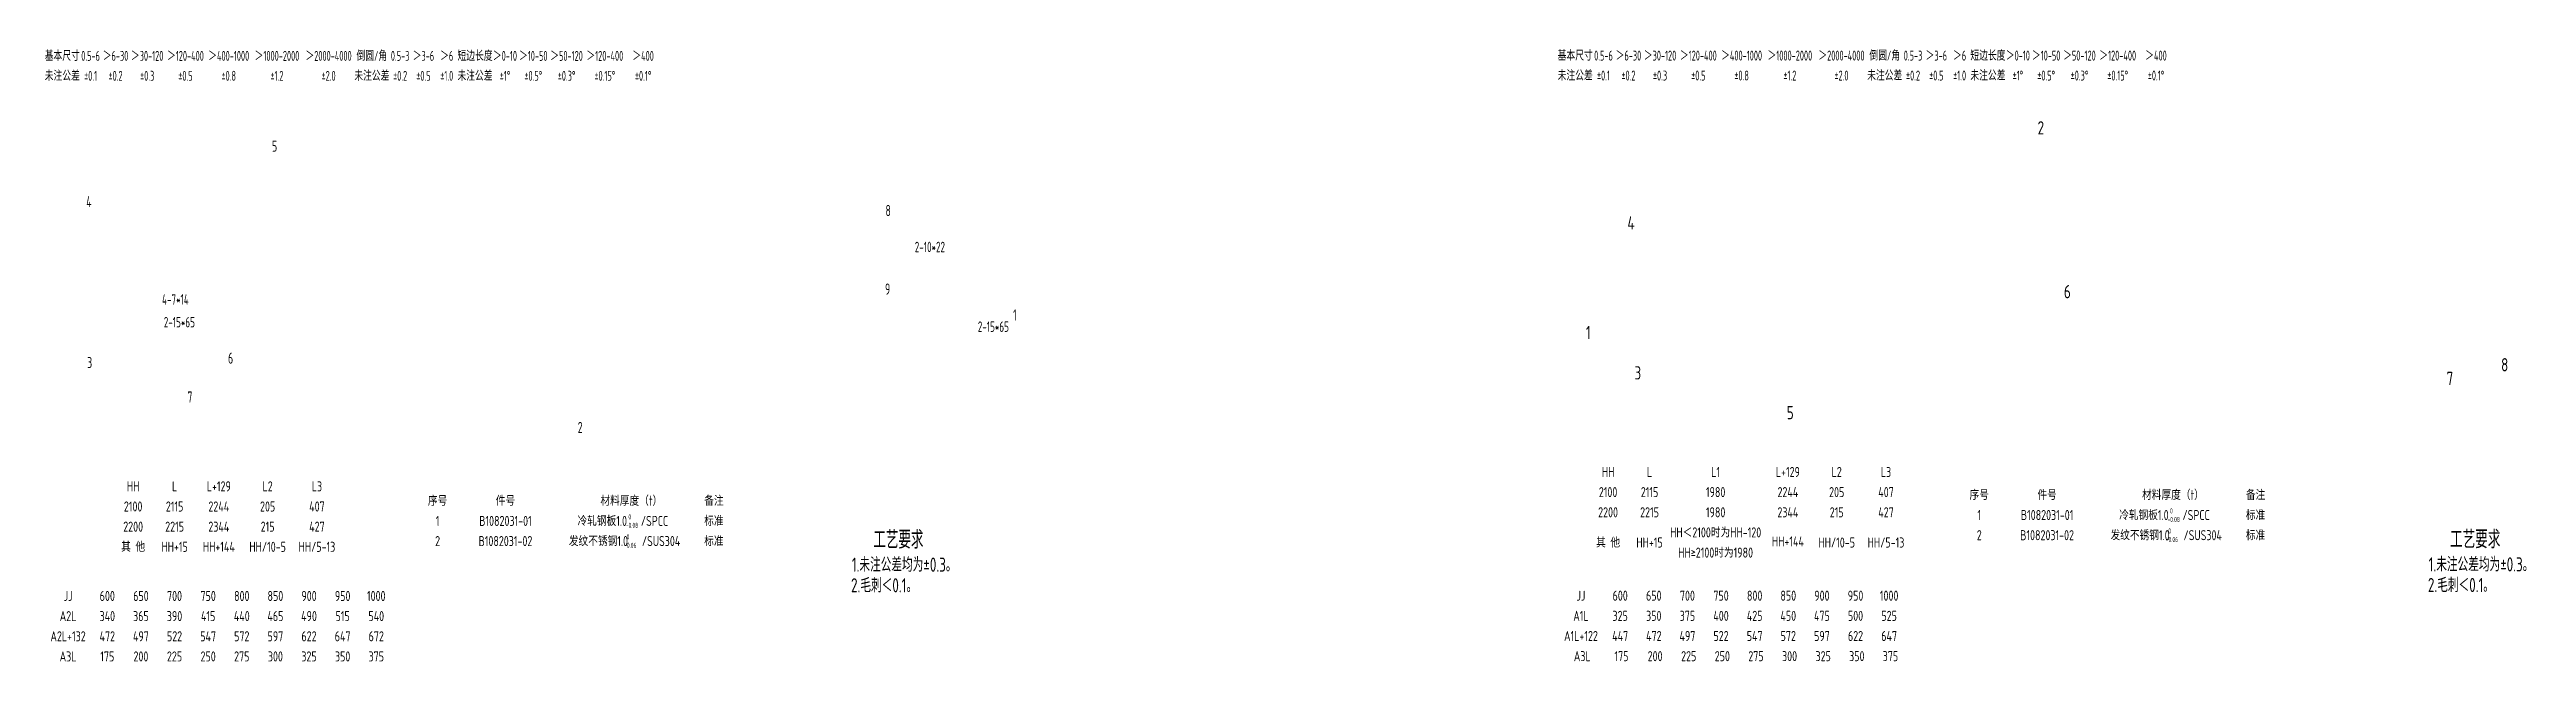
# Model space of a CAD drawing. Header units: inches. Extents: x 14216 to 120088, y -29410 to 23559.
# Drawn here: x 18687 to 25318, y -11718 to -10079 of the extents above; entities that cross this region are included whole.
import ezdxf
from ezdxf.enums import TextEntityAlignment as Align

# ---------------------------------------------------------------- set-up
doc = ezdxf.new("R2010")
doc.units = ezdxf.units.IN
doc.header["$LTSCALE"] = 0.3
doc.header["$MEASUREMENT"] = 0
for name, color, linetype in [('1粗实线', 4, 'Continuous'), ('2', 2, 'Continuous'), ('2细实线', 2, 'Continuous')]:
    doc.layers.add(name, color=color, linetype=linetype)
doc.layers.add('粗实线', color=7, linetype='Continuous', lineweight=30)
doc.styles.add('HZ', font='isocp2.shx', dxfattribs={"width": 0.7, "bigfont": 'hztxt.shx'})

msp = doc.modelspace()

# ---------------------------------------------------------------- texts
at = {"layer": '1粗实线', "color": 4, "style": 'HZ', "width": 0.8}
for s, p in [('2', (24009.247, -10306.518)), ('4', (22911.309, -10561.071)), ('6', (24079.755, -10745.297)), ('1', (22800.221, -10854.82)), ('3', (22930.093, -10962.964)), ('8', (25249.983, -10941.289)), ('7', (25103.965, -10977.934)), ('5', (23337.892, -11069.408))]:
    msp.add_text(s, height=35.64, dxfattribs=at).set_placement(p)
at = {"layer": '2', "color": 4, "style": 'HZ', "width": 0.7}
for s, p in [('5', (19283.087, -10352.829)), ('4', (18785.677, -10501.338)), ('8', (20925.136, -10525.194)), ('9', (20923.97, -10735.572)), ('1', (21266.795, -10805.166)), ('3', (18788.249, -10932.431)), ('6', (19165.337, -10920.576)), ('7', (19056.583, -11024.859)), ('2', (20101.394, -11106.376))]:
    msp.add_text(s, height=30, dxfattribs=at).set_placement(p)
at = {"layer": '2', "style": 'HZ', "width": 0.8}
for s, p in [('HH', (22859.511, -11210.567)), ('L', (22970.511, -11210.567)), ('L1', (23147.511, -11210.567)), ('L+129', (23340.828, -11210.567)), ('L2', (23471.511, -11210.567)), ('L3', (23603.511, -11210.567)), ('HH', (18911.199, -11249.084)), ('L', (19022.199, -11249.084)), ('L+129', (19140.517, -11249.084)), ('L2', (19271.199, -11249.084)), ('L3', (19403.199, -11249.084)), ('序号', (19726.26, -11287.7)), ('件号', (19907.934, -11287.7)), ('材料厚度（t）', (20244.82, -11287.7)), ('备注', (20465.882, -11287.7)), ('2100', (22859.511, -11264.567)), ('2115', (22970.511, -11264.567)), ('1980', (23147.511, -11264.567)), ('2244', (23340.828, -11264.567)), ('205', (23471.511, -11264.567)), ('407', (23603.511, -11264.567)), ('序号', (23853.112, -11271.939)), ('件号', (24034.787, -11271.939)), ('材料厚度（t）', (24371.673, -11271.939)), ('备注', (24592.734, -11271.939)), ('2100', (18911.199, -11303.084)), ('2115', (19022.199, -11303.084)), ('2244', (19140.517, -11303.084)), ('205', (19271.199, -11303.084)), ('407', (19403.199, -11303.084)), ('1', (19726.26, -11341.7)), ('B1082031-01', (19907.934, -11341.7)), ('冷轧钢板1.0   /SPCC', (20222.094, -11341.7)), ('标准', (20465.882, -11341.7)), ('2200', (22859.511, -11318.567)), ('2215', (22970.511, -11318.567)), ('1980', (23147.511, -11318.567)), ('2344', (23340.828, -11318.567)), ('215', (23471.511, -11318.567)), ('427', (23603.511, -11318.567)), ('1', (23853.112, -11325.939)), ('B1082031-01', (24034.787, -11325.939)), ('冷轧钢板1.0   /SPCC', (24348.947, -11325.939)), ('标准', (24592.734, -11325.939)), ('其 他', (18911.199, -11411.084)), ('2200', (18911.199, -11357.084)), ('HH+15', (19022.199, -11411.084)), ('2215', (19022.199, -11357.084)), ('HH+144', (19140.517, -11411.084)), ('2344', (19140.517, -11357.084)), ('HH/10-5', (19271.199, -11411.084)), ('215', (19271.199, -11357.084)), ('HH/5-13', (19403.199, -11411.084)), ('427', (19403.199, -11357.084)), ('2', (19726.26, -11395.7)), ('B1082031-02', (19907.934, -11395.7)), ('发纹不锈钢1.0   /SUS304 ', (20232.909, -11395.7)), ('标准', (20465.882, -11395.7)), ('其 他', (22859.511, -11399.567)), ('HH+15', (22970.511, -11399.567)), ('HH＜2100时为HH-120', (23147.511, -11372.567)), ('HH+144', (23340.828, -11396.81)), ('HH/10-5', (23471.511, -11399.567)), ('HH/5-13', (23603.511, -11399.567)), ('2', (23853.112, -11379.939)), ('B1082031-02', (24034.787, -11379.939)), ('发纹不锈钢1.0   /SUS304 ', (24359.761, -11379.939)), ('标准', (24592.734, -11379.939)), ('HH≥2100时为1980', (23147.511, -11426.567))]:
    msp.add_text(s, height=27, dxfattribs=at).set_placement(p, align=Align.MIDDLE_CENTER)
at = {"layer": '2', "color": 6, "style": 'HZ', "width": 0.75}
for s, p in [('1.未注公差均为±0.3。', (20835.065, -11477.851)), ('1.未注公差均为±0.3。', (25056.183, -11477.106)), ('2.毛刺＜0.1。', (20832.919, -11533.246)), ('2.毛刺＜0.1。', (25054.037, -11532.501))]:
    msp.add_text(s, height=38, dxfattribs=at).set_placement(p)
at = {"layer": '2', "color": 6, "char_height": 28, "attachment_point": 5, "style": 'HZ'}
for s, insert in [('\\A1;2-10*22', (21044.063, -10607.858)), ('\\A1;4-7*14', (19024.33, -10748.322)), ('\\A1;2-15*65', (19034.953, -10809.336)), ('\\A1;2-15*65', (21213.953, -10821.336))]:
    msp.add_mtext(s, dxfattribs=dict(at, insert=insert))
at = {"layer": '2', "char_height": 13.728, "attachment_point": 1, "style": 'HZ'}
for s, insert in [(' 0\\P-0.08', (20230.202, -11323.848)), (' 0\\P-0.08', (24357.054, -11308.088)), (' 0\\P-0.06', (20225.595, -11377.364)), (' 0\\P-0.06', (24352.447, -11361.604))]:
    msp.add_mtext(s, dxfattribs=dict(at, insert=insert))
at = {"layer": '2细实线', "linetype": 'ByBlock', "style": 'HZ', "width": 0.65}
for s, p in [('未注公差', (18721.543, -10149.353)), ('基本尺寸', (18721.543, -10095.893)), ('0.5-6', (18797.278, -10095.893)), ('%%p0.1', (18797.278, -10149.353)), ('＞6-30', (18864.103, -10095.893)), ('%%p0.2', (18864.103, -10149.353)), ('＞30-120', (18948.748, -10095.893)), ('%%p0.3', (18948.748, -10149.353)), ('＞120-400', (19051.213, -10095.893)), ('%%p0.5', (19051.213, -10149.353)), ('＞400-1000', (19167.043, -10095.893)), ('%%p0.8', (19167.043, -10149.353)), ('＞1000-2000', (19296.238, -10095.893)), ('%%p1.2', (19296.238, -10149.353)), ('＞2000-4000', (19434.343, -10095.893)), ('%%p2.0', (19434.343, -10149.353)), ('未注公差', (19550.173, -10149.353)), ('倒圆/角', (19550.173, -10095.893)), ('0.5-3', (19625.908, -10095.893)), ('%%p0.2', (19625.908, -10149.353)), ('＞3-6', (19688.278, -10095.893)), ('%%p0.5', (19688.278, -10149.353)), ('%%p1.0', (19750.648, -10149.353)), ('＞6', (19750.648, -10095.893)), ('未注公差', (19826.383, -10149.353)), ('短边长度', (19826.383, -10095.893)), ('＞0-10', (19906.573, -10095.893)), ('%%p1%%d', (19906.573, -10149.353)), ('＞10-50', (19982.308, -10095.893)), ('%%p0.5%%d', (19982.308, -10149.353)), ('＞50-120', (20071.408, -10095.893)), ('%%p0.3%%d', (20071.408, -10149.353)), ('＞120-400', (20173.873, -10095.893)), ('%%p0.15%%d', (20173.873, -10149.353)), ('＞400', (20276.338, -10095.893)), ('%%p0.1%%d', (20276.338, -10149.353)), ('未注公差', (22771.454, -10148.608)), ('基本尺寸', (22771.454, -10095.148)), ('0.5-6', (22847.189, -10095.148)), ('%%p0.1', (22847.189, -10148.608)), ('＞6-30', (22914.014, -10095.148)), ('%%p0.2', (22914.014, -10148.608)), ('＞30-120', (22998.659, -10095.148)), ('%%p0.3', (22998.659, -10148.608)), ('＞120-400', (23101.124, -10095.148)), ('%%p0.5', (23101.124, -10148.608)), ('＞400-1000', (23216.954, -10095.148)), ('%%p0.8', (23216.954, -10148.608)), ('＞1000-2000', (23346.149, -10095.148)), ('%%p1.2', (23346.149, -10148.608)), ('＞2000-4000', (23484.254, -10095.148)), ('%%p2.0', (23484.254, -10148.608)), ('未注公差', (23600.084, -10148.608)), ('倒圆/角', (23600.084, -10095.148)), ('0.5-3', (23675.819, -10095.148)), ('%%p0.2', (23675.819, -10148.608)), ('＞3-6', (23738.189, -10095.148)), ('%%p0.5', (23738.189, -10148.608)), ('%%p1.0', (23800.559, -10148.608)), ('＞6', (23800.559, -10095.148)), ('未注公差', (23876.294, -10148.608)), ('短边长度', (23876.294, -10095.148)), ('＞0-10', (23956.484, -10095.148)), ('%%p1%%d', (23956.484, -10148.608)), ('＞10-50', (24032.219, -10095.148)), ('%%p0.5%%d', (24032.219, -10148.608)), ('＞50-120', (24121.319, -10095.148)), ('%%p0.3%%d', (24121.319, -10148.608)), ('＞120-400', (24223.784, -10095.148)), ('%%p0.15%%d', (24223.784, -10148.608)), ('＞400', (24326.249, -10095.148)), ('%%p0.1%%d', (24326.249, -10148.608))]:
    msp.add_text(s, height=26.73, dxfattribs=at).set_placement(p, align=Align.MIDDLE_CENTER)
at = {"layer": '2细实线', "style": 'HZ', "width": 0.8}
for s, p in [('JJ', (18736.993, -11542.769)), ('600', (18841.993, -11542.769)), ('650', (18931.993, -11542.769)), ('700', (19021.993, -11542.769)), ('750', (19111.993, -11542.769)), ('800', (19201.993, -11542.769)), ('850', (19291.993, -11542.769)), ('900', (19381.993, -11542.769)), ('950', (19471.993, -11542.769)), ('1000', (19561.993, -11542.769)), ('JJ', (22786.904, -11542.024)), ('600', (22891.904, -11542.024)), ('650', (22981.904, -11542.024)), ('700', (23071.904, -11542.024)), ('750', (23161.904, -11542.024)), ('800', (23251.904, -11542.024)), ('850', (23341.904, -11542.024)), ('900', (23431.904, -11542.024)), ('950', (23521.904, -11542.024)), ('1000', (23611.904, -11542.024)), ('A2L', (18736.993, -11596.769)), ('340', (18841.993, -11596.769)), ('365', (18931.993, -11596.769)), ('390', (19021.993, -11596.769)), ('415', (19111.993, -11596.769)), ('440', (19201.993, -11596.769)), ('465', (19291.993, -11596.769)), ('490', (19381.993, -11596.769)), ('515', (19471.993, -11596.769)), ('540', (19561.993, -11596.769)), ('A1L', (22786.904, -11596.024)), ('325', (22891.904, -11596.024)), ('350', (22981.904, -11596.024)), ('375', (23071.904, -11596.024)), ('400', (23161.904, -11596.024)), ('425', (23251.904, -11596.024)), ('450', (23341.904, -11596.024)), ('475', (23431.904, -11596.024)), ('500', (23521.904, -11596.024)), ('525', (23611.904, -11596.024)), ('A2L+132', (18736.993, -11650.769)), ('472', (18841.993, -11650.769)), ('497', (18931.993, -11650.769)), ('522', (19021.993, -11650.769)), ('547', (19111.993, -11650.769)), ('572', (19201.993, -11650.769)), ('597', (19291.993, -11650.769)), ('622', (19381.993, -11650.769)), ('647', (19471.993, -11650.769)), ('672', (19561.993, -11650.769)), ('A1L+122', (22786.904, -11650.024)), ('447', (22891.904, -11650.024)), ('472', (22981.904, -11650.024)), ('497', (23071.904, -11650.024)), ('522', (23161.904, -11650.024)), ('547', (23251.904, -11650.024)), ('572', (23341.904, -11650.024)), ('597', (23431.904, -11650.024)), ('622', (23521.904, -11650.024)), ('647', (23611.904, -11650.024)), ('A3L', (18736.993, -11704.769)), ('175', (18841.993, -11704.769)), ('200', (18931.993, -11704.769)), ('225', (19021.993, -11704.769)), ('250', (19111.993, -11704.769)), ('275', (19201.993, -11704.769)), ('300', (19291.993, -11704.769)), ('325', (19381.993, -11704.769)), ('350', (19471.993, -11704.769)), ('375', (19561.993, -11704.769)), ('A3L', (22790.367, -11704.024)), ('175', (22895.367, -11704.024)), ('200', (22985.367, -11704.024)), ('225', (23075.367, -11704.024)), ('250', (23165.367, -11704.024)), ('275', (23255.367, -11704.024)), ('300', (23345.367, -11704.024)), ('325', (23435.367, -11704.024)), ('350', (23525.367, -11704.024)), ('375', (23615.367, -11704.024))]:
    msp.add_text(s, height=27, dxfattribs=at).set_placement(p, align=Align.MIDDLE_CENTER)
at = {"layer": '粗实线', "color": 3, "linetype": 'Continuous', "lineweight": -3, "style": 'HZ', "width": 0.7}
for p in [(20892.46, -11415.932), (25113.579, -11415.186)]:
    msp.add_text('工艺要求', height=48, dxfattribs=at).set_placement(p)

doc.saveas('drawing.dxf')
